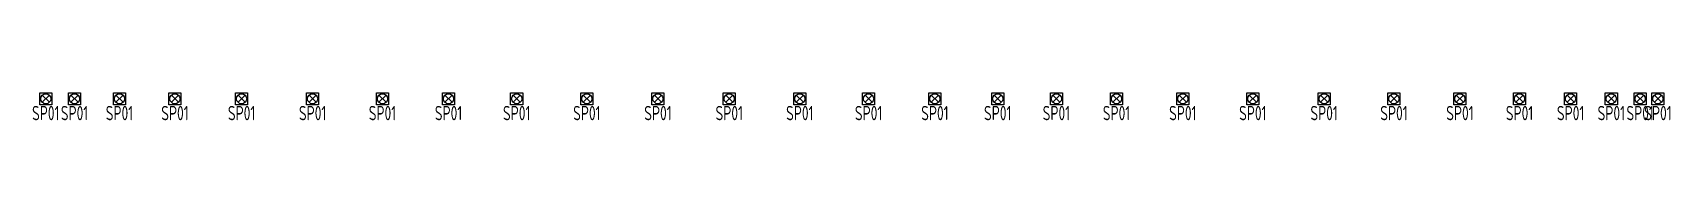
# Model space of a CAD drawing. Header units: inches. Extents: x -1808494 to 666893, y -46959 to 97113.
# Drawn here: x 632651 to 666893, y -12437 to -11861 of the extents above; entities that cross this region are included whole.
import ezdxf
from ezdxf.enums import TextEntityAlignment as Align

# ---------------------------------------------------------------- set-up
doc = ezdxf.new("R2010")
doc.units = ezdxf.units.IN
doc.header["$MEASUREMENT"] = 0
doc.layers.add('0-SP01', color=1, linetype='Continuous')
doc.styles.add('GBZITI', font='gbenor.shx', dxfattribs={"height": 350, "bigfont": 'gbcbig.shx'})

# ---------------------------------------------------------------- blocks, each defined once
blk = doc.blocks.new('SP01')
at = {"layer": '0-SP01'}
for p, q in [((-75, -75), (75, 75)), ((75, -75), (-75, 75))]:
    blk.add_line(p, q, dxfattribs=at)
blk.add_lwpolyline([(-126, -126), (-126, 126), (126, 126), (126, -126)], close=True, dxfattribs=at)
blk.add_circle((0, 0), 106, dxfattribs=at)
at = {"layer": '0-SP01', "style": 'GBZITI', "width": 0.8}
blk.add_text('SP01', height=300, dxfattribs=at).set_placement((0, -450, 0), align=Align.CENTER)

msp = doc.modelspace()

# ---------------------------------------------------------------- block references
at = {"layer": '0-SP01'}
for p in [(632923, -11987), (633525, -11987), (634464, -11987), (635625, -11987), (637019, -11987), (638504, -11987), (639964, -11987), (641346, -11987), (642771, -11987), (644238, -11987), (645725, -11987), (647216, -11987), (648691, -11987), (650130, -11987), (651516, -11987), (652830, -11987), (654057, -11987), (655314, -11987), (656700, -11987), (658164, -11987), (659655, -11987), (661116, -11987), (662495, -11987), (663742, -11987), (664810, -11987), (665661, -11987), (666264, -11987), (666636, -11987)]:
    msp.add_blockref('SP01', p, dxfattribs=at)

doc.saveas('drawing.dxf')
